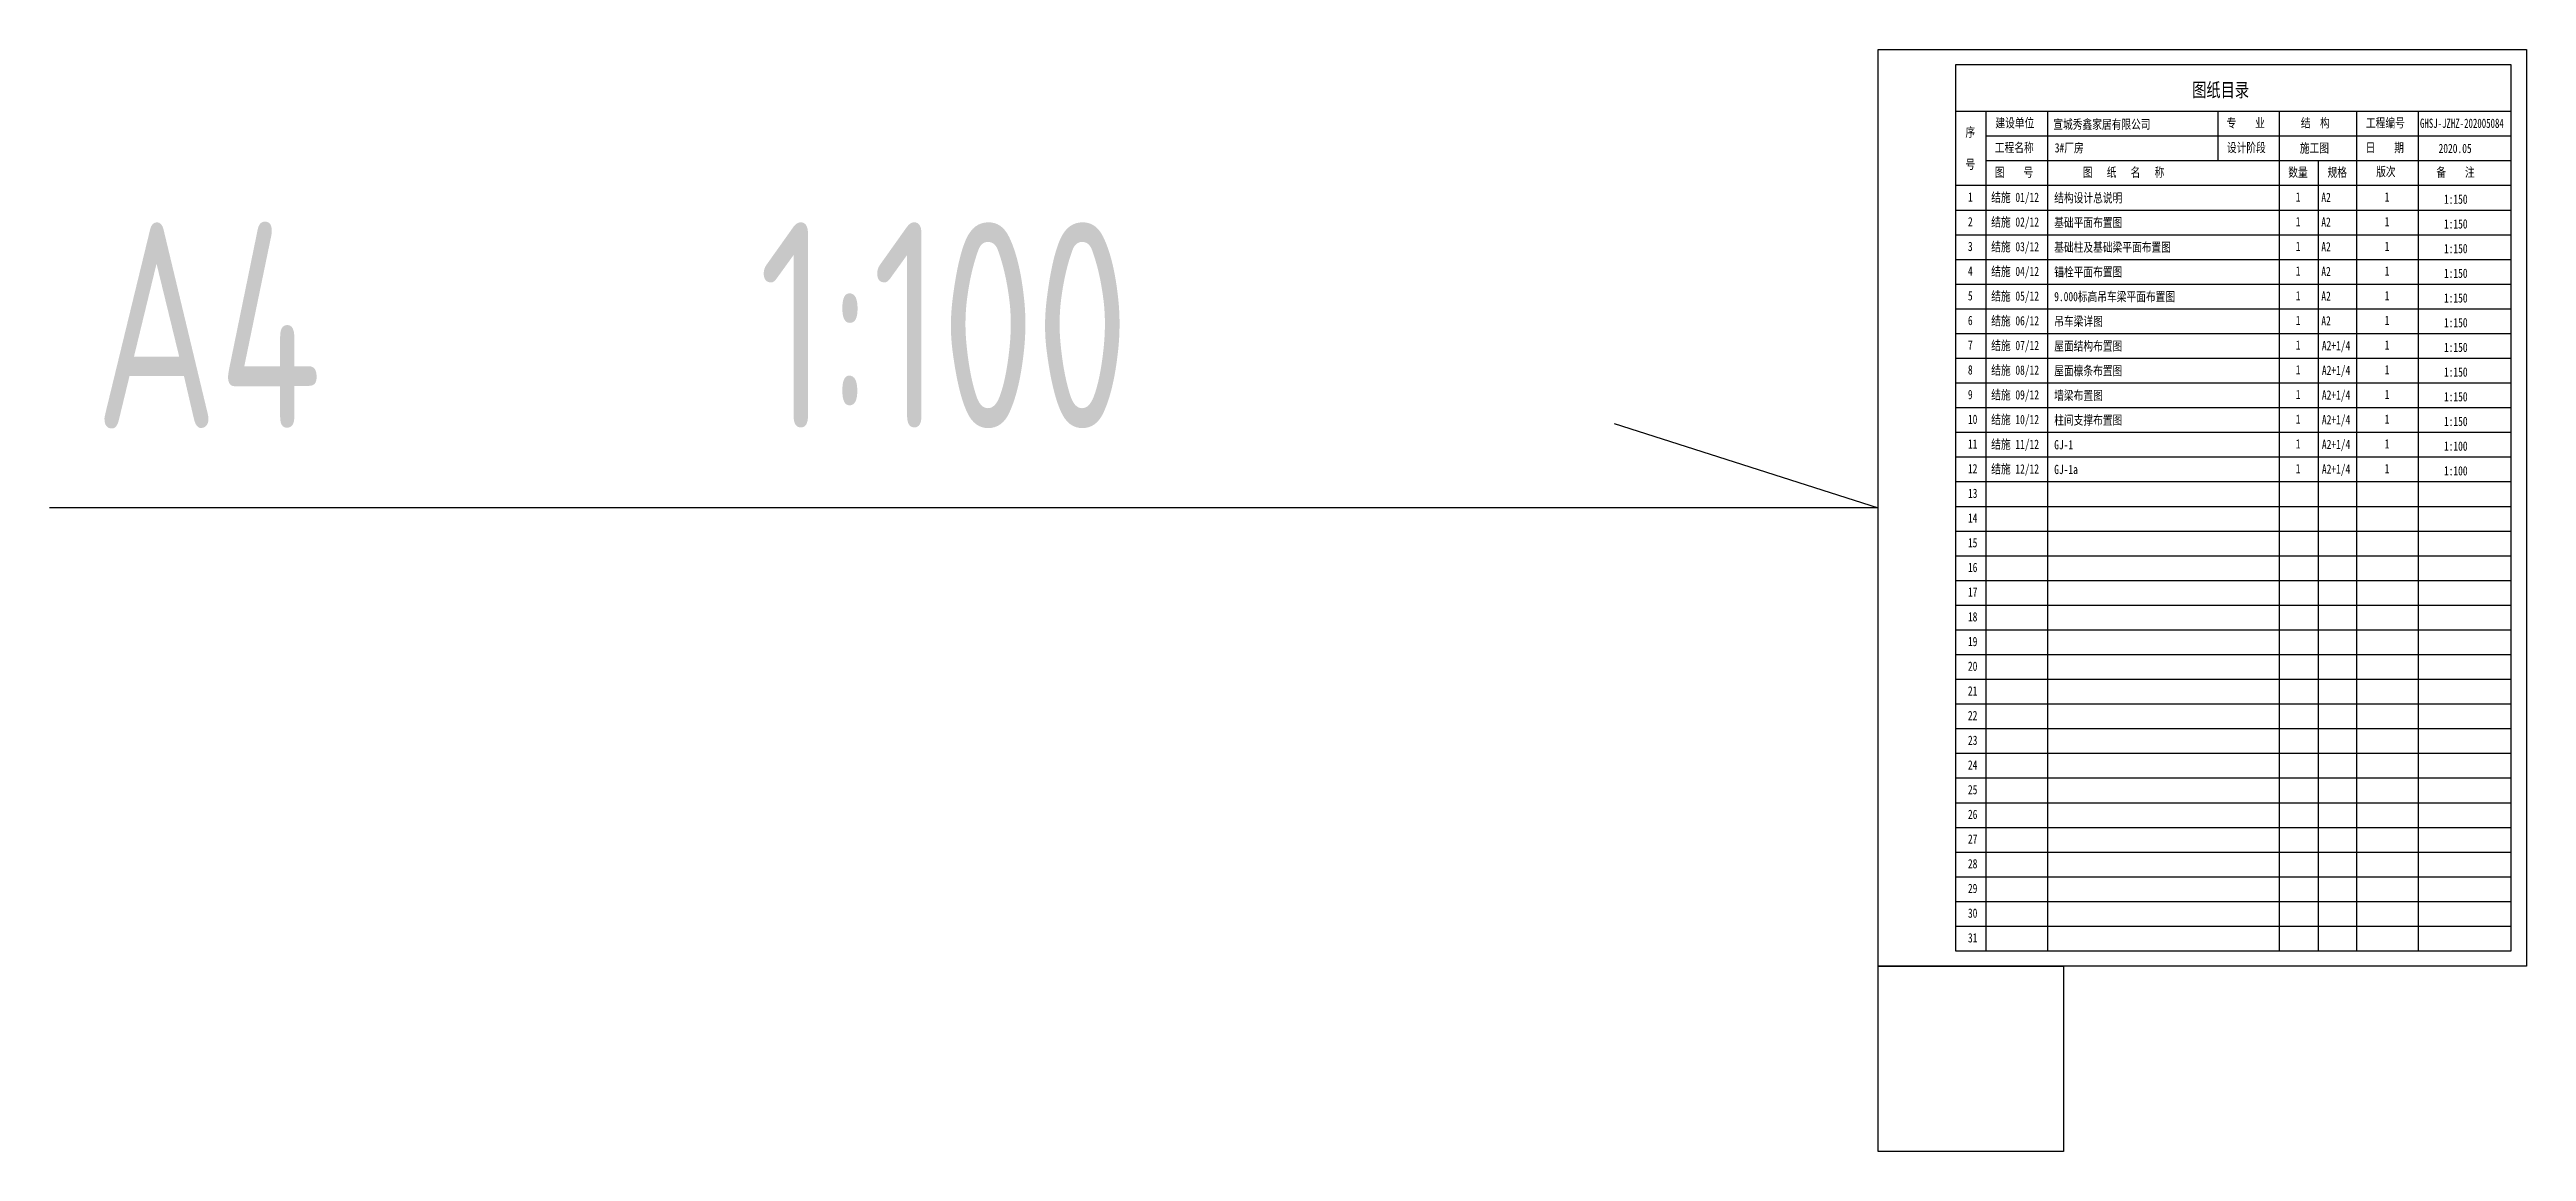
# Model space of a CAD drawing. Extents: x 9834882 to 10005569, y 1691670 to 2510806.
# Drawn here: x 9834882 to 9915118, y 2475107 to 2510806 of the extents above; entities that cross this region are included whole.
import ezdxf
from ezdxf.enums import TextEntityAlignment as Align

# ---------------------------------------------------------------- set-up
doc = ezdxf.new("R2010")
doc.units = 0
doc.header["$LTSCALE"] = 1000
doc.header["$MEASUREMENT"] = 0
doc.layers.add('PUB_TITLE', color=4, linetype='CONTINUOUS')
doc.layers.add('图签栏', color=4, linetype='CONTINUOUS')
doc.styles.add('TSSD_REIN', font='atssdeng.shx', dxfattribs={"width": 0.7, "bigfont": 'atssdchn.shx'})
doc.styles.add('图签黑体', font='simhei.ttf', dxfattribs={"width": 0.75})

msp = doc.modelspace()

# ---------------------------------------------------------------- texts
at = {"layer": 'PUB_TITLE', "color": 6, "style": 'TSSD_REIN', "width": 0.7}
msp.add_text('A4     1:100', height=6666.667, dxfattribs=at).set_placement((9836342.6, 2498542.1))
at = {"layer": '图签栏', "color": 0, "style": '图签黑体', "width": 0.75}
for s, height, p in [('图纸目录', 450, (9904291.1, 2509273)), ('建设单位', 300, (9897915.1, 2508281.3)), ('专    业', 300, (9905402.5, 2508281.3)), ('结  构', 300, (9907810.3, 2508281.3)), ('工程编号', 300, (9909918.4, 2508281.3)), ('工程名称', 300, (9897896.5, 2507481.4)), ('设计阶段', 300, (9905415, 2507481.4)), ('施工图', 300, (9907776.8, 2507465.7)), ('日    期', 300, (9909906.1, 2507481.4)), ('图    号', 300, (9897898.6, 2506681.4)), ('图   纸   名   称', 300, (9900747.7, 2506681.4)), ('数量', 300, (9907402, 2506681.4)), ('规格', 300, (9908672.7, 2506681.4)), ('版次', 300, (9910250.2, 2506700.9)), ('备    注', 300, (9912199.7, 2506681.4))]:
    msp.add_text(s, height=height, dxfattribs=at).set_placement(p)
for s, p in [('序', (9897103.6, 2508137.7)), ('号', (9897103.6, 2507086.1))]:
    msp.add_text(s, height=300, dxfattribs=at).set_placement(p, align=Align.MIDDLE)
at = {"layer": '图签栏', "color": 6, "style": '图签黑体'}
for s, width, p in [('宣城秀鑫家居有限公司', 0.75, (9899791.2, 2508235.7)), ('GHSJ-JZHZ-202005084', 0.7, (9911669.7, 2508268.1)), ('3#厂房', 0.75, (9899838.5, 2507473.4)), ('1', 0.75, (9897025.7, 2505878.6)), ('结施 01/12', 0.75, (9897779.6, 2505870)), ('结构设计总说明', 0.75, (9899820.6, 2505853.1)), ('1', 0.75, (9907647.6, 2505881.4)), ('A2', 0.75, (9908473.8, 2505867.7)), ('1', 0.75, (9910523.5, 2505881.4)), ('1:150', 0.75, (9912445.3, 2505808.2)), ('2', 0.75, (9897025.7, 2505078.6)), ('结施 02/12', 0.75, (9897779.6, 2505070)), ('基础平面布置图', 0.75, (9899820.6, 2505053.1)), ('1', 0.75, (9907647.6, 2505081.4)), ('A2', 0.75, (9908473.8, 2505067.7)), ('1', 0.75, (9910523.5, 2505081.4)), ('1:150', 0.75, (9912445.3, 2505008.2)), ('3', 0.75, (9897025.7, 2504278.6)), ('结施 03/12', 0.75, (9897779.6, 2504270)), ('基础柱及基础梁平面布置图', 0.75, (9899820.6, 2504253.1)), ('1', 0.75, (9907647.6, 2504281.4)), ('A2', 0.75, (9908473.8, 2504267.7)), ('1', 0.75, (9910523.5, 2504281.4)), ('1:150', 0.75, (9912445.3, 2504208.3)), ('4', 0.75, (9897025.7, 2503478.6)), ('结施 04/12', 0.75, (9897779.6, 2503470)), ('锚栓平面布置图', 0.75, (9899820.6, 2503453.1)), ('1', 0.75, (9907647.6, 2503481.4)), ('A2', 0.75, (9908473.8, 2503467.8)), ('1', 0.75, (9910523.5, 2503481.4)), ('1:150', 0.75, (9912445.3, 2503408.3)), ('5', 0.75, (9897025.7, 2502678.6)), ('结施 05/12', 0.75, (9897779.6, 2502670)), ('9.000标高吊车梁平面布置图', 0.75, (9899820.6, 2502653.1)), ('1', 0.75, (9907647.6, 2502681.4)), ('A2', 0.75, (9908473.8, 2502667.8)), ('1', 0.75, (9910523.5, 2502681.4)), ('1:150', 0.75, (9912445.3, 2502608.3)), ('6', 0.75, (9897025.7, 2501878.6)), ('结施 06/12', 0.75, (9897779.6, 2501870)), ('吊车梁详图', 0.75, (9899820.6, 2501853.2)), ('1', 0.75, (9907647.6, 2501881.5)), ('A2', 0.75, (9908473.8, 2501867.8)), ('1', 0.75, (9910523.5, 2501881.4)), ('1:150', 0.75, (9912445.3, 2501808.3)), ('7', 0.75, (9897025.7, 2501078.6)), ('结施 07/12', 0.75, (9897779.6, 2501070)), ('屋面结构布置图', 0.75, (9899820.6, 2501053.2)), ('1', 0.75, (9907647.6, 2501081.5)), ('1', 0.75, (9907647.6, 2501081.5)), ('A2+1/4', 0.75, (9908492.4, 2501065)), ('1', 0.75, (9910523.5, 2501081.4)), ('1', 0.75, (9910523.5, 2501081.4)), ('1:150', 0.75, (9912445.3, 2501008.3)), ('8', 0.75, (9897025.7, 2500278.7)), ('结施 08/12', 0.75, (9897779.6, 2500270.1)), ('屋面檩条布置图', 0.75, (9899820.6, 2500253.2)), ('1', 0.75, (9907647.6, 2500281.5)), ('A2+1/4', 0.75, (9908492.4, 2500265)), ('1', 0.75, (9910523.5, 2500281.5)), ('1:150', 0.75, (9912445.3, 2500208.3)), ('9', 0.75, (9897025.7, 2499478.7)), ('结施 09/12', 0.75, (9897779.6, 2499470.1)), ('墙梁布置图', 0.75, (9899820.6, 2499453.2)), ('1', 0.75, (9907647.6, 2499481.5)), ('A2+1/4', 0.75, (9908492.4, 2499465)), ('1', 0.75, (9910523.5, 2499481.5)), ('1:150', 0.75, (9912445.3, 2499408.3)), ('10', 0.75, (9897025.7, 2498678.7)), ('结施 10/12', 0.75, (9897779.6, 2498670.1)), ('柱间支撑布置图', 0.75, (9899820.6, 2498653.2)), ('1', 0.75, (9907647.6, 2498681.5)), ('A2+1/4', 0.75, (9908492.4, 2498665)), ('1', 0.75, (9910523.5, 2498681.5)), ('1:150', 0.75, (9912445.3, 2498608.3)), ('11', 0.75, (9897025.7, 2497878.7)), ('结施 11/12', 0.75, (9897779.6, 2497870.1)), ('GJ-1', 0.75, (9899820.6, 2497853.2)), ('1', 0.75, (9907647.6, 2497881.5)), ('A2+1/4', 0.75, (9908492.4, 2497865)), ('1', 0.75, (9910523.5, 2497881.5)), ('1:100', 0.75, (9912445.3, 2497808.4)), ('12', 0.75, (9897025.7, 2497078.7)), ('结施 12/12', 0.75, (9897779.6, 2497070.1)), ('GJ-1a', 0.75, (9899820.6, 2497053.2)), ('1', 0.75, (9907647.6, 2497081.5)), ('A2+1/4', 0.75, (9908492.4, 2497065)), ('1', 0.75, (9910523.5, 2497081.5)), ('1:100', 0.75, (9912445.3, 2497008.4)), ('13', 0.75, (9897025.7, 2496278.7)), ('14', 0.75, (9897025.7, 2495478.7)), ('15', 0.75, (9897025.7, 2494678.8)), ('16', 0.75, (9897025.7, 2493878.8)), ('17', 0.75, (9897025.7, 2493078.8)), ('18', 0.75, (9897025.7, 2492278.8)), ('19', 0.75, (9897025.7, 2491478.8)), ('20', 0.75, (9897025.7, 2490678.8)), ('21', 0.75, (9897025.7, 2489878.8)), ('22', 0.75, (9897025.7, 2489078.9)), ('23', 0.75, (9897025.7, 2488278.9)), ('24', 0.75, (9897025.7, 2487478.9)), ('25', 0.75, (9897025.7, 2486678.9)), ('26', 0.75, (9897025.7, 2485878.9)), ('27', 0.75, (9897025.7, 2485078.9)), ('28', 0.75, (9897025.7, 2484278.9)), ('29', 0.75, (9897025.7, 2483479)), ('30', 0.75, (9897025.7, 2482679)), ('31', 0.75, (9897025.7, 2481879))]:
    msp.add_text(s, height=300, dxfattribs=dict(at, width=width)).set_placement(p)
at = {"layer": '图签栏', "color": 6, "style": '图签黑体', "width": 0.75}
msp.add_text('2020.05', height=300, dxfattribs=at).set_placement((9912807, 2507599.7), align=Align.MIDDLE)

# ---------------------------------------------------------------- linework, layer by layer
at = {"layer": 'PUB_TITLE', "color": 4}
for p, q in [((9894118.6, 2510806.3), (9915118.3, 2510806.3)), ((9915118.3, 2510806.3), (9915118.3, 2481106.8)), ((9914618.3, 2510306.3), (9896618.6, 2510306.3)), ((9896618.6, 2510306.3), (9896618.6, 2481606.8)), ((9914618.3, 2481606.8), (9914618.3, 2510306.3)), ((9897618.6, 2481606.8), (9897618.6, 2508806.3)), ((9899618.5, 2481606.8), (9899618.5, 2508806.3)), ((9905118.5, 2508806.3), (9905118.5, 2507206.4)), ((9907118.4, 2481606.8), (9907118.4, 2508806.3)), ((9909618.4, 2481606.8), (9909618.4, 2508806.3)), ((9911618.3, 2481606.8), (9911618.3, 2508806.3)), ((9897618.6, 2508006.3), (9914618.3, 2508006.3)), ((9897618.6, 2507206.4), (9914618.3, 2507206.4)), ((9908368.4, 2507206.4), (9908368.4, 2481606.8)), ((9896618.6, 2505606.4), (9914618.3, 2505606.4)), ((9896618.6, 2504806.4), (9914618.3, 2504806.4)), ((9896618.6, 2504806.4), (9914618.3, 2504806.4)), ((9896618.6, 2504006.4), (9914618.3, 2504006.4)), ((9896618.6, 2504006.4), (9914618.3, 2504006.4)), ((9896618.6, 2503206.4), (9914618.3, 2503206.4)), ((9896618.6, 2502406.4), (9914618.3, 2502406.4)), ((9896618.6, 2502406.4), (9914618.3, 2502406.4)), ((9896618.6, 2501606.5), (9914618.3, 2501606.5)), ((9896618.6, 2500806.5), (9914618.3, 2500806.5)), ((9896618.6, 2500006.5), (9914618.3, 2500006.5)), ((9896618.6, 2499206.5), (9914618.3, 2499206.5)), ((9896618.6, 2498406.5), (9914618.3, 2498406.5)), ((9896618.6, 2497606.5), (9914618.3, 2497606.5)), ((9896618.6, 2496806.5), (9914618.3, 2496806.5)), ((9896618.6, 2496006.6), (9914618.3, 2496006.6)), ((9896618.6, 2495206.6), (9914618.3, 2495206.6)), ((9896618.6, 2494406.6), (9914618.3, 2494406.6)), ((9896618.6, 2493606.6), (9914618.3, 2493606.6)), ((9896618.6, 2492806.6), (9914618.3, 2492806.6)), ((9896618.6, 2492006.6), (9914618.3, 2492006.6)), ((9896618.6, 2491206.6), (9914618.3, 2491206.6)), ((9896618.6, 2490406.7), (9914618.3, 2490406.7)), ((9896618.6, 2489606.7), (9914618.3, 2489606.7)), ((9896618.6, 2488806.7), (9914618.3, 2488806.7)), ((9896618.6, 2488006.7), (9914618.3, 2488006.7)), ((9896618.6, 2487206.7), (9914618.3, 2487206.7)), ((9896618.6, 2486406.7), (9914618.3, 2486406.7)), ((9896618.6, 2485606.7), (9914618.3, 2485606.7)), ((9896618.6, 2484806.8), (9914618.3, 2484806.8)), ((9896618.6, 2484006.8), (9914618.3, 2484006.8)), ((9896618.6, 2483206.8), (9914618.3, 2483206.8)), ((9896618.6, 2482406.8), (9914618.3, 2482406.8)), ((9915118.3, 2481106.8), (9894118.6, 2481106.8)), ((9896618.6, 2481606.8), (9914618.3, 2481606.8))]:
    msp.add_line(p, q, dxfattribs=at)
msp.add_lwpolyline([(9894118.6, 2510806.3), (9915118.3, 2510806.3), (9915118.3, 2481106.8), (9894118.6, 2481106.8)], close=True, dxfattribs=at)
at = {"layer": 'PUB_TITLE', "color": 4, "const_width": 40}
for points in [[(9896618.6, 2508806.3), (9914618.3, 2508806.3)], [(9896618.6, 2506406.4), (9914618.3, 2506406.4)]]:
    msp.add_lwpolyline(points, dxfattribs=at)
at = {"layer": 'PUB_TITLE', "color": 6}
msp.add_lwpolyline([(9885565.6, 2498689.3), (9894118.6, 2495956.6), (9834882.1, 2495956.6)], dxfattribs=at)
msp.add_lwpolyline([(9894118.6, 2481106.8), (9900118.6, 2481106.8), (9900118.6, 2475106.8), (9894118.6, 2475106.8)], close=True, dxfattribs=at)

msp.set_redraw_order([(e.dxf.handle, doc.entitydb.next_handle()) for e in msp.query("TEXT MTEXT ATTDEF DIMENSION ARC_DIMENSION")])  # texts and dimensions are drawn at this point

doc.saveas('drawing.dxf')
